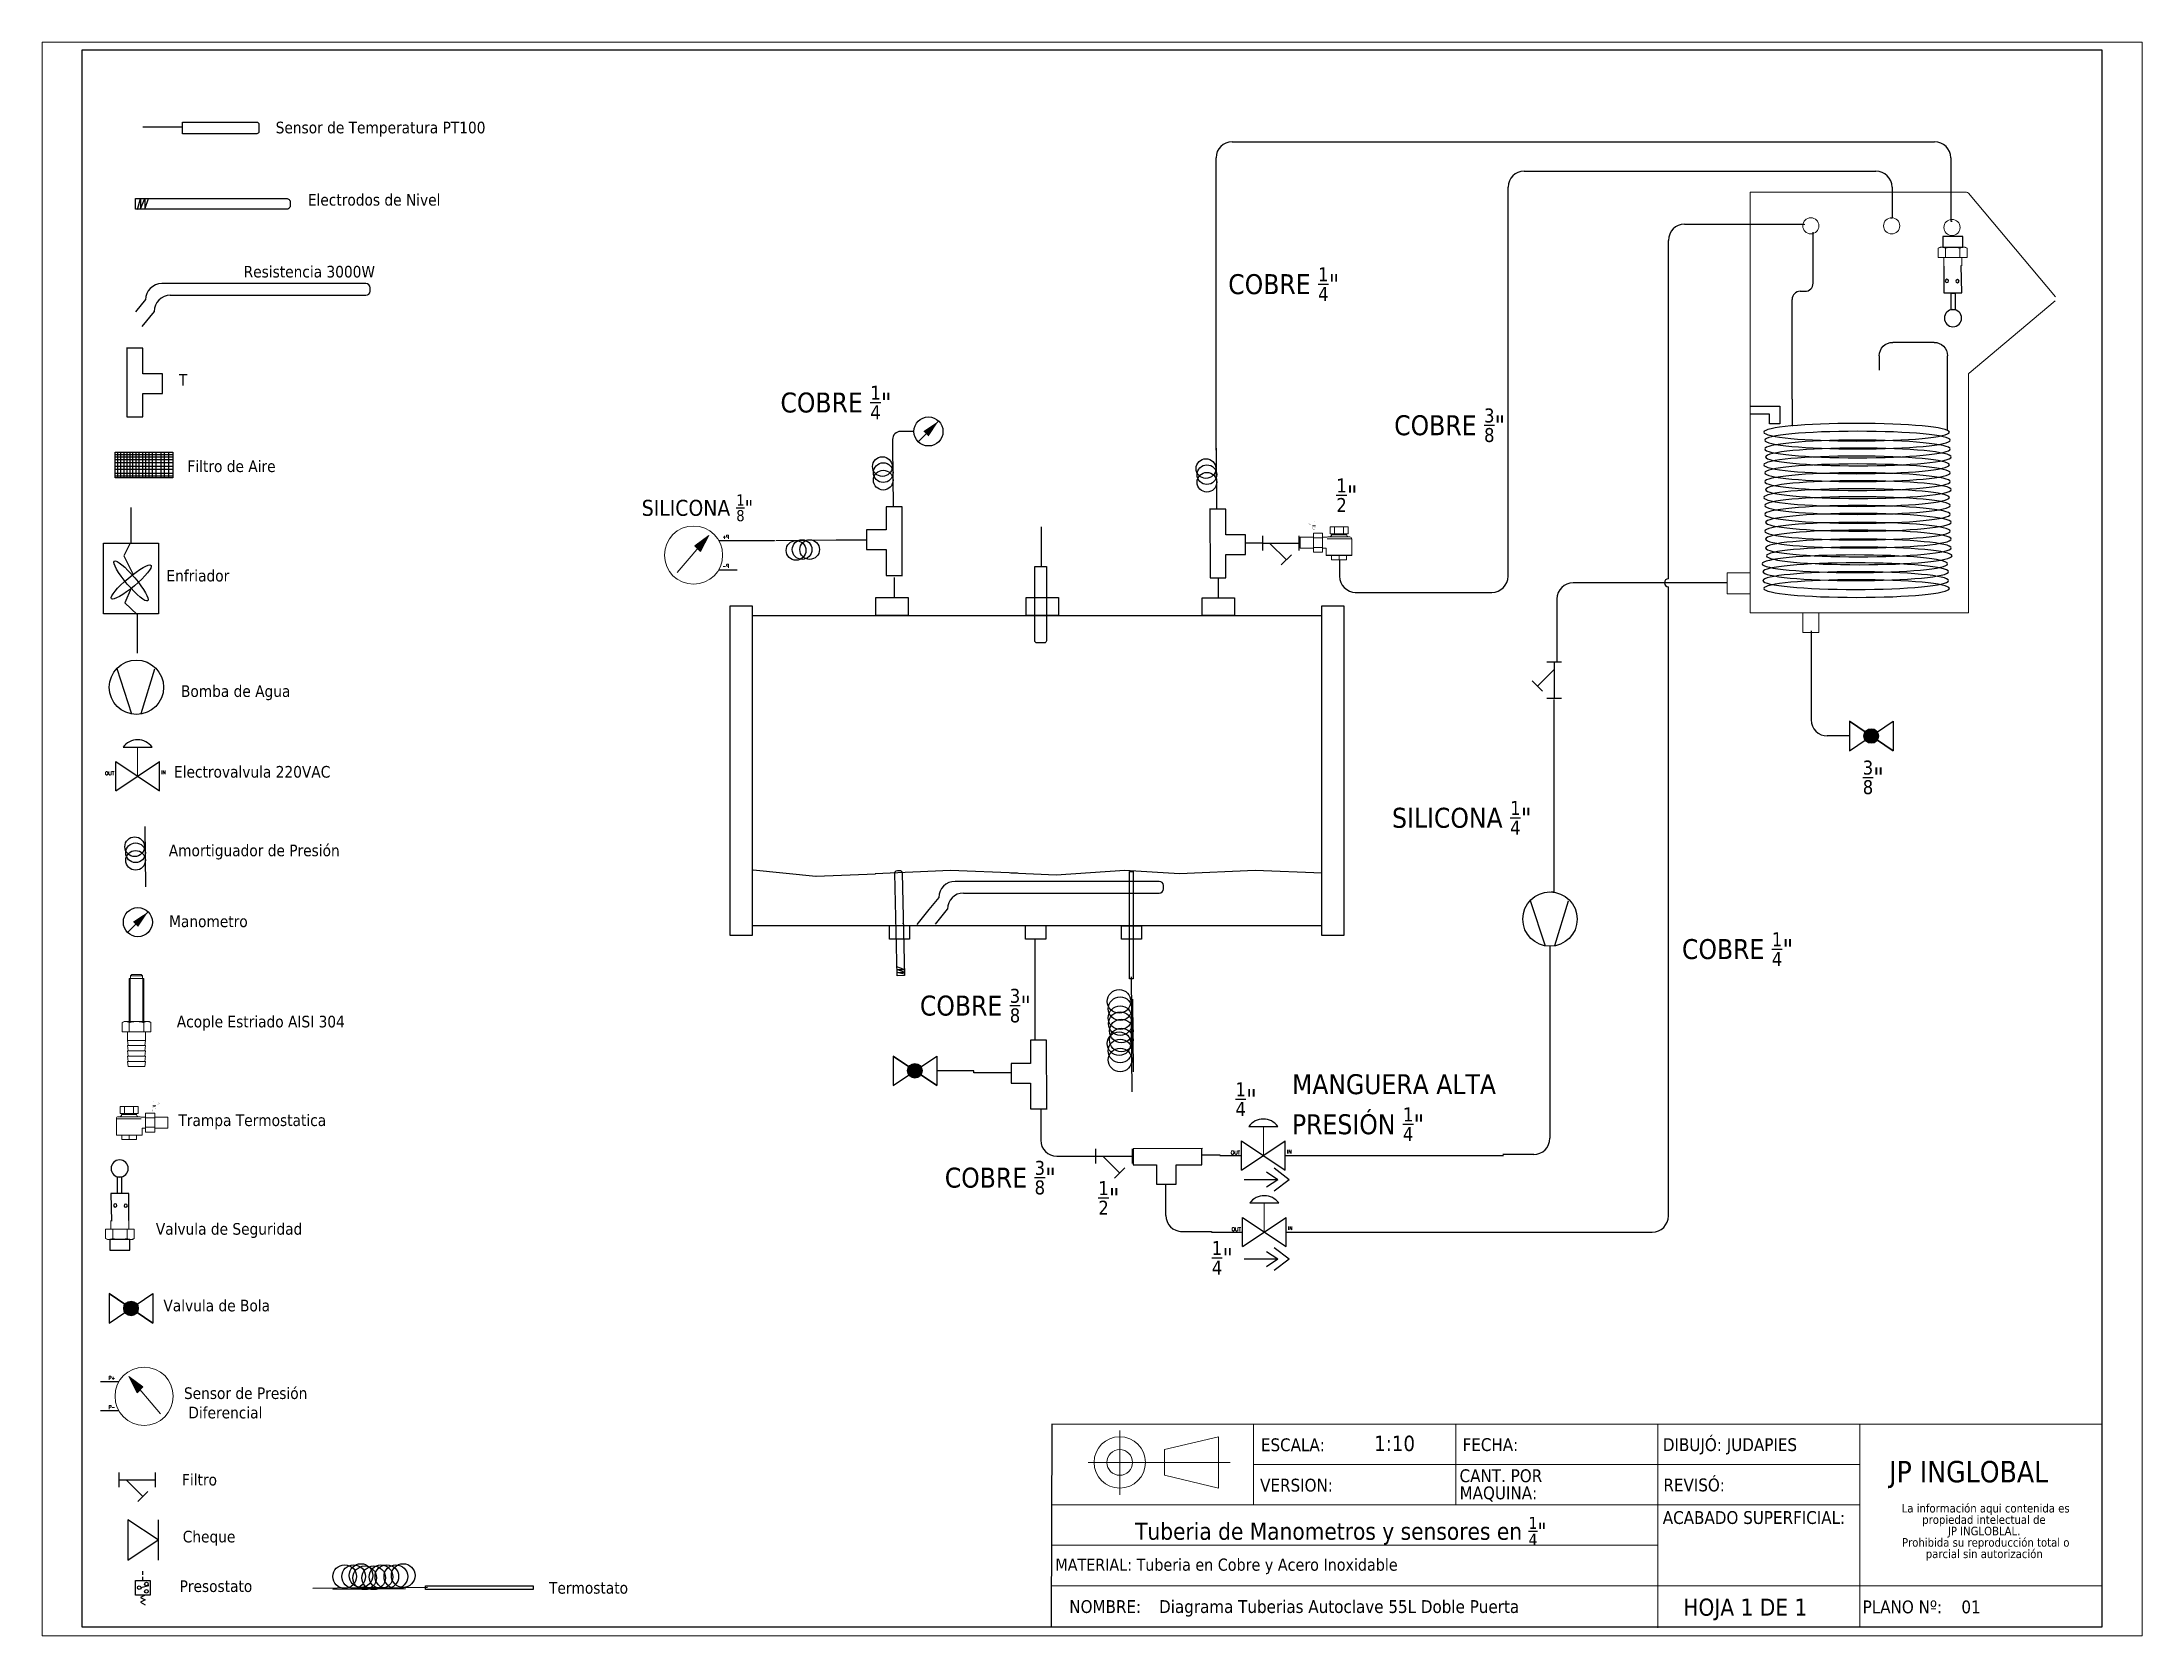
# Paper-space layout 'Layout2' of a CAD drawing. Header units: millimetres. Extents: x 26 to 231, y 20 to 176.
# The model-space entities are those that its viewports show. They can reach past a viewport. Long polylines and large blocks are cut down to what shows.
import ezdxf
from ezdxf.enums import TextEntityAlignment as Align

# ---------------------------------------------------------------- set-up
doc = ezdxf.new("R2010")
doc.units = ezdxf.units.MM
doc.linetypes.add('CENTERX2', pattern=[20.32, 12.7, -2.54, 2.54, -2.54])
for name, color, linetype in [('CONTORNO', 179, 'Continuous'), ('SYMS', 7, 'Continuous'), ('TERMS', 123, 'Continuous'), ('WIRENO', 250, 'Continuous'), ('WIRES', 7, 'Continuous')]:
    doc.layers.add(name, color=color, linetype=linetype)
doc.styles.add('SLDTEXTSTYLE0', font='tahoma.ttf')
doc.styles.add('SLDTEXTSTYLE1', font='tahomabd.ttf')
doc.styles.get("Standard").update_dxf_attribs({"font": 'tahoma.ttf'})
doc.styles.add('WD', font='romans.shx')

psp = doc.layouts.new('Layout2')

msp = doc.modelspace()

# ---------------------------------------------------------------- texts
at = {"char_height": 1.44, "attachment_point": 1}
for s, insert in [('\\A1;Sensor de Temperatura PT100', (39, 196.15)), ('\\A1;Electrodos de Nivel', (42.98, 187.21)), ('\\A1;Resistencia 3000W', (35.04, 178.32)), ('\\A1;T', (27.03, 164.94)), ('\\A1;Filtro de Aire', (28.08, 154.26)), ('\\A1;Enfriador', (25.48, 140.72)), ('\\A1;Bomba de Agua', (27.28, 126.44)), ('\\A1;Electrovalvula 220VAC', (26.42, 116.46)), ('\\A1;Amortiguador de Presión', (25.77, 106.74)), ('\\A1;Manometro', (25.81, 97.97)), ('\\A1;Acople Estriado AISI 304', (26.76, 85.57)), ('\\A1;Trampa Termostatica', (26.97, 73.37)), ('\\A1;Valvula de Seguridad', (24.17, 59.93)), ('\\A1;Valvula de Bola', (25.11, 50.45)), ('\\A1;Sensor de Presión\\P Diferencial', (27.65, 39.61)), ('\\A1;Filtro', (27.41, 28.91)), ('\\A1;Cheque', (27.5, 21.87)), ('\\A1;Presostato', (27.11, 15.74)), ('\\A1;Termostato', (72.82, 15.53))]:
    msp.add_mtext_dynamic_manual_height_columns(s, width=44.8708, gutter_width=1, heights=[0], dxfattribs=dict(at, insert=insert))
at = {"color": 7, "linetype": 'Continuous', "lineweight": 0, "attachment_point": 1, "style": 'SLDTEXTSTYLE0'}
for s, insert, char_height in [('ESCALA:', (160.9, 33.3), 1.587), ('FECHA:', (185.85, 33.32), 1.587), ('REVISÓ:', (210.7, 28.33), 1.587), ('VERSION:', (160.8, 28.31), 1.587), ('MATERIAL: Tuberia en Cobre y Acero Inoxidable', (135.47, 18.43), 1.5), ('\\pi-4.7625,l6.35,t12.7;NOMBRE:^IDiagrama Tuberias Autoclave 55L Doble Puerta', (135.6, 13.29), 1.5875), ('HOJA 1 DE 1', (213.16, 13.48), 2.1167), ('PLANO Nº:    01', (235.35, 13.25), 1.5875)]:
    msp.add_mtext(s, dxfattribs=dict(at, insert=insert, char_height=char_height))
at = {"layer": 'CONTORNO', "color": 7}
for s, insert, char_height, attachment_point, style in [('1:10', (177.44, 33.63), 1.905, 2, 'SLDTEXTSTYLE0'), ('DIBUJÓ: JUDAPIES', (210.63, 33.32), 1.5875, 1, 'SLDTEXTSTYLE0'), ('\\A1;Tuberia de Manometros y sensores en {\\H0.7x;\\S1/4;}" ', (170.8, 23.59), 2.1167, 2, 'SLDTEXTSTYLE1'), ('ACABADO SUPERFICIAL:', (210.62, 24.3), 1.5875, 1, 'SLDTEXTSTYLE0')]:
    msp.add_mtext(s, dxfattribs=dict(at, insert=insert, char_height=char_height, attachment_point=attachment_point, style=style))
at = {"layer": 'CONTORNO', "insert": (238.63, 30.51), "char_height": 2.6458, "attachment_point": 1, "style": 'SLDTEXTSTYLE1'}
msp.add_mtext('JP INGLOBAL', dxfattribs=at)
at = {"layer": 'WIRENO', "attachment_point": 1}
for s, width, insert, char_height in [('\\A1;COBRE {\\H0.7x;\\S1/4;}"', 15.0949, (156.86, 178.13), 2.4694), ('\\A1;COBRE {\\H0.7x;\\S1/4;}"', 15.0949, (101.45, 163.49), 2.4694), ('\\A1;COBRE {\\H0.7x;\\S3/8;}"', 22.3042, (177.39, 160.68), 2.4694), ('\\A1;{\\H0.7x;\\S1/2;}"', 3.7034, (170.23, 152.02), 2.4694), ('\\A1;SILICONA {\\H0.7x;\\S1/8;}" ', 19.6878, (84.29, 150.05), 1.9756), ('\\A1;{\\H0.7x;\\S3/8;}"', 5.5448, (235.36, 117.13), 2.4694), ('\\A1;SILICONA {\\H0.7x;\\S1/4;}"', 22.3042, (177.12, 112.13), 2.4694), ('\\A1;COBRE {\\H0.7x;\\S1/4;}"', 15.0949, (213, 95.89), 2.4694), ('\\A1;COBRE {\\H0.7x;\\S3/8;}"', 22.3042, (118.71, 88.9), 2.4694), ('\\A1;MANGUERA ALTA PRESIÓN {\\H0.7x;\\S1/4;}"', 27.3688, (164.74, 78.34), 2.4694), ('\\A1;{\\H0.7x;\\S1/4;}"', 3.7034, (157.75, 77.33), 2.4694), ('\\A1;COBRE {\\H0.7x;\\S3/8;}"', 22.3042, (121.78, 67.62), 2.4694), ('\\A1;{\\H0.7x;\\S1/2;}"', 3.7034, (140.78, 65.11), 2.4694), ('\\A1;{\\H0.7x;\\S1/4;}"', 3.7034, (154.82, 57.7), 2.4694)]:
    msp.add_mtext_dynamic_manual_height_columns(s, width=width, gutter_width=12.35, heights=[0], dxfattribs=dict(at, insert=insert, char_height=char_height))

# ---------------------------------------------------------------- blocks, each defined once
blk = doc.blocks.new('SW_NOTE_2')
at = {"layer": 'CONTORNO', "color": 0, "char_height": 1.0583, "attachment_point": 2, "style": 'SLDTEXTSTYLE0'}
for s, insert in [('La información aqui contenida es ', (10.29, 1.34)), ('propiedad intelectual de', (10.08, -0.07)), ('JP INGLOBLAL.', (10.1, -1.48)), ('Prohibida su reproducción total o ', (10.3, -2.89)), ('parcial sin autorización', (10.12, -4.3))]:
    blk.add_mtext(s, dxfattribs=dict(at, insert=insert))
blk = doc.blocks.new('SW_NOTE_4')
at = {"color": 0, "linetype": 'Continuous', "lineweight": 0, "char_height": 1.587, "attachment_point": 1, "style": 'SLDTEXTSTYLE0'}
for s, insert in [('CANT. POR ', (0, 2.02)), ('MAQUINA:', (0, -0.1))]:
    blk.add_mtext(s, dxfattribs=dict(at, insert=insert))
blk = doc.blocks.new('HGVA1_DIAPHRAGM_VALVE2')
at = {"color": 7, "linetype": 'Continuous', "lineweight": 0, "ltscale": 3.2258}
for p, q in [((-0.25, 0.5), (0.25, 0.5)), ((0, 0), (0, 0.5))]:
    blk.add_line(p, q, dxfattribs=at)
for p, q in [((-0.375, -0.25), (-0.375, 0.25)), ((-0.375, -0.25), (0.375, 0.25)), ((-0.375, 0.25), (0.375, -0.25)), ((0.375, -0.25), (0.375, 0.25))]:
    blk.add_line(p, q)
at = {"ltscale": 25.4, "flags": 128}
blk.add_lwpolyline([(0.25, 0.5, 0.5), (-0.25, 0.5)], format="xyb", close=True, dxfattribs=at)
at = {"style": 'WD', "flags": 1}
for tag, p in [('INST', (-0.469, 0.748)), ('TAG1', (-0.469, 0.378)), ('LOC', (-0.469, 0.587))]:
    blk.add_attdef(tag, text='', height=0.125, dxfattribs=at).set_placement(p, align=Align.RIGHT)
at = {"style": 'WD'}
blk.add_attdef('TERM01', text='', height=0.0625, dxfattribs=at).set_placement((-0.399, 0.018), align=Align.RIGHT)
for tag, p, height in [('X4TERM01', (-0.375, 0), 0.005), ('X1TERM02', (0.375, 0), 0.005), ('TERM02', (0.406, 0.036), 0.0625), ('RATING1', (0.388, -0.162), 0.125), ('DESC1', (0.388, -0.378), 0.125), ('DESC2', (0.388, -0.562), 0.125), ('DESC3', (0.388, -0.752), 0.125), ('WDTAGALT', (0.388, -0.907), 0.125)]:
    blk.add_attdef(tag, p, '', height=height, dxfattribs=at)
blk.add_attdef('XREF', text='', height=0.0625, rotation=0.0625, dxfattribs=at).set_placement((0.518, 0.271), align=Align.TOP_CENTER)
at = {"style": 'WD', "flags": 1}
for tag, p in [('WDTYPE', (-0.154, -0.127)), ('FAMILY', (-0.143, -0.17)), ('CAT', (-0.143, -0.215)), ('MFG', (-0.141, -0.246)), ('ASSYCODE', (-0.113, -0.275))]:
    blk.add_attdef(tag, text='', height=0.01, dxfattribs=at).set_placement(p, align=Align.CENTER)
blk = doc.blocks.new('HME1_PRESS_M')
blk.add_line((0.036, -0.088), (0.213, 0.089))
blk.add_circle((0.125, 0), 0.125)
blk.add_solid([(0.082, 0.002), (0.126, -0.042), (0.213, 0.089)])
at = {"style": 'WD', "width": 0.7}
for tag, p in [('INST', (0.125, 0.5)), ('LOC', (0.125, 0.344)), ('TAG1', (0.125, 0.188)), ('DESC1', (0.125, -0.344)), ('DESC2', (0.125, -0.5)), ('DESC3', (0.125, -0.656)), ('WDTAGALT', (0.125, -0.812))]:
    blk.add_attdef(tag, text='', height=0.125, dxfattribs=at).set_placement(p, align=Align.CENTER)
blk.add_attdef('TERM01', text='', height=0.0625, dxfattribs=at).set_placement((-0.032, 0.031), align=Align.RIGHT)
at = {"style": 'WD'}
for tag, p, height, flags in [('X4TERM01', (0, 0), 0.005, 1), ('WDTYPE', (0.062, 0.062), 0.01, 1), ('WDBLKNAM', (0.134, 0.001), 0.01, 9), ('X1TERM02', (0.248, 0), 0.005, 1), ('FAMILY', (0.13, -0.035), 0.01, 9)]:
    blk.add_attdef(tag, p, '', height=height, dxfattribs=dict(at, flags=flags))
at = {"style": 'WD', "width": 0.7}
for tag, p, height in [('TERM02', (0.28, 0.031), 0.0625), ('RATING1', (0.281, -0.188), 0.125)]:
    blk.add_attdef(tag, p, '', height=height, dxfattribs=at)
at = {"style": 'WD'}
blk.add_attdef('XREF', text='', height=0.0625, dxfattribs=at).set_placement((-0.031, -0.125), align=Align.RIGHT)
at = {"linetype": 'Continuous', "style": 'WD', "flags": 9}
for tag, p in [('MFG', (0.128, -0.085)), ('ASSYCODE', (0.13, -0.103)), ('CAT', (0.13, -0.066))]:
    blk.add_attdef(tag, p, '', height=0.01, dxfattribs=at)
blk = doc.blocks.new('Acople Estriado')
at = {"color": 7, "linetype": 'Continuous', "lineweight": 15}
for p, q in [((6.78, 5.633), (6.78, 5.138)), ((6.78, 5.633), (6.947, 5.633)), ((6.811, 5.678), (6.796, 5.663)), ((6.796, 5.663), (6.796, 5.633)), ((6.931, 5.663), (6.796, 5.663)), ((6.811, 5.678), (6.916, 5.678)), ((6.931, 5.663), (6.916, 5.678)), ((6.931, 5.633), (6.931, 5.663)), ((6.947, 5.138), (6.947, 5.633)), ((6.721, 5.138), (6.699, 5.126)), ((6.699, 5.126), (6.699, 5.019)), ((6.74, 5.138), (6.721, 5.138)), ((6.864, 5.138), (6.74, 5.138)), ((6.781, 5.126), (6.781, 5.019)), ((6.988, 5.138), (6.864, 5.138)), ((6.946, 5.126), (6.946, 5.019)), ((7.007, 5.138), (6.988, 5.138)), ((7.029, 5.126), (7.007, 5.138)), ((7.029, 5.126), (7.029, 5.019)), ((6.699, 5.019), (6.781, 5.019)), ((6.761, 5.019), (6.761, 4.922)), ((6.761, 4.922), (6.769, 4.862)), ((6.864, 4.922), (6.761, 4.922)), ((6.761, 4.862), (6.769, 4.802)), ((6.864, 4.862), (6.761, 4.862)), ((6.781, 5.019), (6.946, 5.019)), ((6.967, 4.922), (6.864, 4.922)), ((6.967, 4.862), (6.864, 4.862)), ((6.946, 5.019), (7.029, 5.019)), ((6.959, 4.862), (6.967, 4.922)), ((6.959, 4.802), (6.967, 4.862)), ((6.967, 4.922), (6.967, 5.019)), ((6.761, 4.802), (6.769, 4.742)), ((6.864, 4.802), (6.761, 4.802)), ((6.761, 4.742), (6.769, 4.682)), ((6.864, 4.742), (6.761, 4.742)), ((6.761, 4.682), (6.769, 4.622)), ((6.864, 4.682), (6.761, 4.682)), ((6.864, 4.622), (6.769, 4.622)), ((6.967, 4.802), (6.864, 4.802)), ((6.967, 4.742), (6.864, 4.742)), ((6.967, 4.682), (6.864, 4.682)), ((6.959, 4.622), (6.864, 4.622)), ((6.959, 4.742), (6.967, 4.802)), ((6.959, 4.682), (6.967, 4.742)), ((6.959, 4.622), (6.967, 4.682))]:
    blk.add_line(p, q, dxfattribs=at)
at = {"color": 7, "linetype": 'Continuous', "lineweight": 0}
for p, q in [((6.79, 5.633), (6.79, 5.138)), ((6.938, 5.633), (6.938, 5.138))]:
    blk.add_line(p, q, dxfattribs=at)
at = {"color": 7, "linetype": 'Continuous', "lineweight": 15}
for points, knots in [([(6.699, 5.126), (6.706, 5.13), (6.712, 5.133), (6.726, 5.137), (6.733, 5.138), (6.74, 5.138)], [0, 0, 0, 0, 0.5, 0.5, 1, 1, 1, 1]), ([(6.74, 5.138), (6.744, 5.138), (6.747, 5.138), (6.754, 5.137), (6.757, 5.136), (6.768, 5.133), (6.775, 5.13), (6.781, 5.126)], [0, 0, 0, 0, 0.25, 0.25, 0.5, 0.5, 1, 1, 1, 1]), ([(6.864, 5.138), (6.85, 5.138), (6.836, 5.137), (6.808, 5.133), (6.795, 5.13), (6.781, 5.126)], [0, 0, 0, 0, 0.5, 0.5, 1, 1, 1, 1]), ([(6.946, 5.126), (6.933, 5.13), (6.919, 5.133), (6.892, 5.137), (6.878, 5.138), (6.864, 5.138)], [0, 0, 0, 0, 0.5, 0.5, 1, 1, 1, 1]), ([(6.946, 5.126), (6.953, 5.13), (6.96, 5.133), (6.974, 5.137), (6.981, 5.138), (6.988, 5.138)], [0, 0, 0, 0, 0.5, 0.5, 1, 1, 1, 1]), ([(6.988, 5.138), (6.991, 5.138), (6.995, 5.138), (7.002, 5.137), (7.005, 5.136), (7.015, 5.133), (7.022, 5.13), (7.029, 5.126)], [0, 0, 0, 0, 0.25, 0.25, 0.5, 0.5, 1, 1, 1, 1])]:
    blk.add_open_spline(points, degree=3, knots=knots, dxfattribs=at)
blk = doc.blocks.new('Trampo')
for points in [[(117.2, 260.5), (116.2, 260.5), (116.2, 260.5), (116.6, 260.5), (116.6, 263.5), (116.2, 263), (116.1, 263.1), (116.7, 263.6), (116.7, 263.6), (116.7, 260.5), (117.2, 260.5)], [(119.7, 262.2), (119, 260.7), (118.9, 260.7), (119.6, 262.2)], [(120.5, 262.2), (119.7, 260.7), (119.6, 260.7), (120.4, 262.2)], [(117.7, 258.3), (117.2, 257.8), (116.2, 257.8), (115.7, 257.3), (115.7, 256.3), (117.7, 256.3), (117.7, 256.3), (115.6, 256.3), (115.6, 257.3), (116.2, 257.9), (117.2, 257.9), (117.7, 258.4), (117.7, 258.9), (117.2, 259.3), (116.2, 259.3), (115.7, 258.8), (115.6, 258.9), (116.2, 259.4), (117.2, 259.4), (117.7, 258.9)]]:
    blk.add_hatch(color=7).paths.add_polyline_path(points)
at = {"color": 7, "linetype": 'Continuous', "lineweight": 15}
for points in [[(90.5, 251.1), (90.5, 239.8), (90.5, 239.8)], [(92, 252.5), (106.7, 252.5), (106.7, 252.5)], [(93.1, 259.5), (105.5, 259.5), (105.5, 254.7), (93.1, 254.7)], [(93.1, 254.7), (93.1, 259.5), (93.1, 259.5)], [(94.2, 254.7), (94.2, 254), (94.2, 254)], [(96.2, 254.7), (96.2, 259.5), (96.2, 259.5)], [(102.4, 254.7), (102.4, 259.5), (102.4, 259.5)], [(104.5, 254), (104.5, 254.7), (104.5, 254.7)], [(110.7, 252.3), (107.4, 252.3), (107.4, 252.3)], [(117, 255), (110.7, 255), (110.7, 241.9), (117, 241.9)], [(117, 251.8), (110.7, 251.8), (110.7, 251.8)], [(117, 255), (117, 241.9), (117, 241.9)], [(126.1, 252.3), (117, 252.3), (117, 252.3)], [(126.1, 252.3), (126.1, 244.6), (126.1, 244.6)], [(107.9, 239.7), (90.7, 239.7), (90.7, 239.7)], [(104.5, 239.7), (104.5, 236.7), (94.2, 236.7), (94.2, 239.7)], [(99.3, 239.7), (99.3, 236.7), (99.3, 236.7)], [(108.2, 239.8), (108.2, 244.6), (108.2, 244.6)], [(108.2, 244.6), (110.7, 244.6), (110.7, 244.6)], [(117, 245.2), (110.7, 245.2), (110.7, 245.2)], [(117, 244.6), (126.1, 244.6), (126.1, 244.6)]]:
    blk.add_lwpolyline(points, dxfattribs=at)
at = {"color": 8, "linetype": 'Continuous', "lineweight": 15}
for points in [[(107.6, 251.1), (90.5, 251.1), (90.5, 251.1)], [(94.2, 254), (104.5, 254), (104.5, 254)], [(90.5, 239.8), (108.2, 239.8), (108.2, 239.8)]]:
    blk.add_lwpolyline(points, dxfattribs=at)
at = {"color": 7, "linetype": 'Continuous', "lineweight": 20}
blk.add_lwpolyline([(115.6, 260), (117.7, 260), (117.7, 260)], dxfattribs=at)
at = {"color": 7, "linetype": 'Continuous', "lineweight": 15}
for points in [[(91.9, 252.5), (91.1, 252.5), (90.5, 251.9), (90.5, 251.1)], [(92.7, 252.5), (93.5, 252.5), (94.1, 253.2), (94.1, 254)], [(104.5, 254), (104.5, 253.2), (105.1, 252.5), (105.9, 252.5)], [(107.4, 252.3), (107.1, 252.5), (106.9, 252.5), (106.6, 252.5)], [(90.5, 239.9), (90.5, 239.7), (90.6, 239.7), (90.7, 239.7)], [(107.9, 239.7), (108, 239.7), (108.1, 239.7), (108.1, 239.9)]]:
    blk.add_open_spline(points, degree=3, dxfattribs=at)
blk = doc.blocks.new('HGVA1_BALL_VALVE')
h = blk.add_hatch(color=256)
edge = h.paths.add_edge_path()
edge.add_arc((0, 0), 0.125, 0, 360)
at = {"ltscale": 3.2258}
for p, q in [((-0.375, 0.254), (0.375, -0.254)), ((-0.375, -0.254), (0.375, 0.254)), ((-0.375, 0.254), (-0.375, -0.254)), ((0.375, 0.254), (0.375, -0.254))]:
    blk.add_line(p, q, dxfattribs=at)
at = {"ltscale": 25.4, "flags": 128}
blk.add_lwpolyline([(0.375, 0.254), (0.375, -0.254), (-0.375, 0.254), (-0.375, -0.254)], close=True, dxfattribs=at)
at = {"ltscale": 3.2258}
blk.add_circle((0, 0), 0.125, dxfattribs=at)
at = {"ltscale": 25.4}
blk.add_circle((0, 0), 0.125, dxfattribs=at)
at = {"style": 'WD', "flags": 1}
for tag, height, p in [('INST', 0.125, (0.028, 0.678)), ('TAG1', 0.125, (0, 0.307)), ('LOC', 0.125, (0.011, 0.516)), ('FAMILY', 0.01, (-0.482, -0.121)), ('WDTYPE', 0.01, (-0.475, -0.062)), ('CAT', 0.01, (-0.482, -0.165)), ('MFG', 0.01, (-0.481, -0.197)), ('ASSYCODE', 0.01, (-0.453, -0.226))]:
    blk.add_attdef(tag, text='', height=height, dxfattribs=at).set_placement(p, align=Align.CENTER)
at = {"style": 'WD'}
blk.add_attdef('TERM01', text='', height=0.0625, dxfattribs=at).set_placement((-0.399, 0.018), align=Align.RIGHT)
for tag, p, height in [('X4TERM01', (-0.375, 0), 0.005), ('X8TERM02', (0, 0), 0.005), ('TERM02', (0.052, -0.037), 0.0625), ('X1TERM03', (0.375, 0), 0.005), ('TERM03', (0.406, 0.036), 0.0625), ('RATING1', (0.409, -0.162), 0.125), ('DESC1', (0.409, -0.341), 0.125), ('DESC2', (0.409, -0.525), 0.125), ('DESC3', (0.409, -0.715), 0.125), ('WDTAGALT', (0.409, -0.873), 0.125)]:
    blk.add_attdef(tag, p, '', height=height, dxfattribs=at)
blk.add_attdef('XREF', text='', height=0.0625, rotation=0.0625, dxfattribs=at).set_placement((0.541, 0.293), align=Align.TOP_CENTER)
blk = doc.blocks.new('HMT1_DIFFERENTIAL_PRESSURE_GAUGE')
blk.add_hatch(color=7).paths.add_polyline_path([(-0.26, 0.34), (-0.12, 0.06), (-0.02, 0.16)])
for p, q in [((-0.437, 0.25), (-0.75, 0.25)), ((-0.437, -0.25), (-0.75, -0.25))]:
    blk.add_line(p, q)
at = {"color": 7, "linetype": 'Continuous', "lineweight": 0, "ltscale": 645.15999}
for p, q in [((-0.26, 0.34), (0.28, -0.3)), ((-0.26, 0.34), (-0.12, 0.06)), ((-0.26, 0.34), (-0.02, 0.16)), ((-0.12, 0.06), (-0.02, 0.16))]:
    blk.add_line(p, q, dxfattribs=at)
at = {"color": 255, "linetype": 'Continuous', "lineweight": 0, "ltscale": 25.4, "flags": 128}
blk.add_lwpolyline([(-0.26, 0.34), (-0.12, 0.06), (-0.02, 0.16)], close=True, dxfattribs=at)
at = {"color": 7, "linetype": 'Continuous', "lineweight": 0, "ltscale": 645.15999}
blk.add_circle((0, 0), 0.5, dxfattribs=at)
at = {"style": 'WD', "width": 0.7}
for tag, p in [('INST', (-0.01, 0.781)), ('LOC', (-0.01, 0.656)), ('TAG1', (-0.01, 0.531)), ('DESC1', (0.021, -0.625)), ('DESC2', (0.021, -0.75)), ('WDTAGALT', (0.021, -1)), ('DESC3', (0.021, -0.875))]:
    blk.add_attdef(tag, text='', height=0.0938, dxfattribs=at).set_placement(p, align=Align.CENTER)
at = {"style": 'WD'}
for tag, p, height, flags in [('X4TERM01', (-0.75, 0.25), 0.005, 1), ('X1TERM03', (0.5, 0), 0.005, 1), ('X4TERM02', (-0.75, -0.25), 0.005, 1), ('WDBLKNAM', (-0.209, -0.188), 0.01, 9), ('FAMILY', (-0.208, -0.062), 0.01, 9)]:
    blk.add_attdef(tag, p, '', height=height, dxfattribs=dict(at, flags=flags))
at = {"style": 'WD', "width": 0.7}
for tag, p in [('TERM01', (-0.5, 0.281)), ('TERM02', (-0.5, -0.219))]:
    blk.add_attdef(tag, text='', height=0.0625, dxfattribs=at).set_placement(p, align=Align.RIGHT)
for tag, p, height in [('TERM03', (0.531, 0.031), 0.0625), ('RATING1', (0.469, -0.375), 0.0938)]:
    blk.add_attdef(tag, p, '', height=height, dxfattribs=at)
at = {"style": 'WD'}
blk.add_attdef('XREF', text='', height=0.0625, dxfattribs=at).set_placement((-0.438, -0.406), align=Align.RIGHT)
at = {"flags": 1}
blk.add_attdef('WDTYPE', (-0.219, -0.25), '', height=0.01, dxfattribs=at)
at = {"linetype": 'Continuous', "style": 'WD', "flags": 9}
for tag, p in [('ASSYCODE', (-0.208, -0.156)), ('CAT', (-0.208, -0.094)), ('MFG', (-0.208, -0.125))]:
    blk.add_attdef(tag, p, '', height=0.01, dxfattribs=at)
blk = doc.blocks.new('HST1_STRAINER_Y_TYPE')
at = {"ltscale": 3.2258}
for p, q in [((0, 0.125), (0, -0.125)), ((0.625, 0.125), (0.625, -0.125)), ((0, 0), (0.625, 0)), ((0.125, 0), (0.412, -0.287)), ((0.324, -0.376), (0.501, -0.199))]:
    blk.add_line(p, q, dxfattribs=at)
at = {"style": 'WD', "flags": 1}
for tag, height, p in [('INST', 0.125, (0.33, 0.71)), ('TAG1', 0.125, (0.324, 0.34)), ('LOC', 0.125, (0.306, 0.549)), ('FAMILY', 0.01, (1.09, 0.044)), ('CAT', 0.01, (1.09, -0.001)), ('WDTYPE', 0.01, (1.102, -0.093)), ('MFG', 0.01, (1.092, -0.032)), ('ASSYCODE', 0.01, (1.12, -0.061))]:
    blk.add_attdef(tag, text='', height=height, dxfattribs=at).set_placement(p, align=Align.CENTER)
at = {"style": 'WD'}
for tag, height, p in [('WDTAGALT', 0.125, (0.035, 0.2)), ('TERM01', 0.0625, (-0.024, 0.018))]:
    blk.add_attdef(tag, text='', height=height, dxfattribs=at).set_placement(p, align=Align.RIGHT)
for tag, p, height in [('X4TERM01', (0, 0), 0.005), ('RATING1', (0.6, 0.18), 0.125), ('X1TERM03', (0.625, 0), 0.005), ('TERM03', (0.632, 0.013), 0.0625), ('DESC1', (-0.666, -0.258), 0.125), ('DESC2', (-0.666, -0.442), 0.125), ('X8TERM02', (0.412, -0.287), 0.005), ('TERM02', (0.447, -0.365), 0.0625), ('DESC3', (-0.666, -0.632), 0.125)]:
    blk.add_attdef(tag, p, '', height=height, dxfattribs=at)
blk.add_attdef('XREF', text='', height=0.0625, rotation=0.0625, dxfattribs=at).set_placement((0.649, -0.434), align=Align.TOP_CENTER)
blk = doc.blocks.new('HVL1_PRESS_SW')
for p, q in [((-0.031, -0.126), (-0.031, 0.125)), ((-0.031, 0.125), (0.219, 0.125)), ((0.061, 0.005), (0.198, 0.04)), ((0.094, 0.222), (0.094, 0.282)), ((0.094, 0.125), (0.094, 0.188)), ((0.219, 0.125), (0.219, -0.126)), ((0.219, -0.126), (-0.031, -0.126)), ((0.135, -0.126), (0.052, -0.167)), ((0.052, -0.167), (0.135, -0.209)), ((0.135, -0.209), (0.052, -0.251)), ((0.052, -0.251), (0.135, -0.293))]:
    blk.add_line(p, q)
for centre in [(0.032, 0), (0.156, 0.063), (0.156, -0.063)]:
    blk.add_circle(centre, 0.0314)
at = {"style": 'WD', "width": 0.7}
for tag, height, p in [('INST', 0.125, (-0.062, 0.5)), ('LOC', 0.125, (-0.062, 0.344)), ('TAG1', 0.125, (-0.062, 0.188)), ('TERM01', 0.0625, (-0.062, 0.031)), ('DESC1', 0.125, (-0.062, -0.281)), ('DESC2', 0.125, (-0.062, -0.438)), ('RATING1', 0.125, (0.775, -0.281)), ('WDTAGALT', 0.125, (-0.062, -0.75)), ('DESC3', 0.125, (-0.062, -0.594))]:
    blk.add_attdef(tag, text='', height=height, dxfattribs=at).set_placement(p, align=Align.RIGHT)
at = {"style": 'WD'}
for tag, p, height, flags in [('X4TERM01', (0, 0), 0.005, 1), ('WDTYPE', (0.062, 0.062), 0.01, 1), ('X2TERM04', (0.094, 0.281), 0.005, 1), ('X1TERM02', (0.187, 0.063), 0.005, 1), ('WDBLKNAM', (0.405, 0.344), 0.01, 9), ('FAMILY', (0.406, 0.312), 0.01, 9), ('X1TERM03', (0.187, -0.063), 0.005, 1)]:
    blk.add_attdef(tag, p, '', height=height, dxfattribs=dict(at, flags=flags))
at = {"style": 'WD', "width": 0.7}
for tag, p in [('TERM04', (0.125, 0.25)), ('TERM02', (0.25, 0.094)), ('TERM03', (0.25, -0.031))]:
    blk.add_attdef(tag, p, '', height=0.0625, dxfattribs=at)
at = {"linetype": 'Continuous', "style": 'WD', "flags": 9}
for tag, p in [('ASSYCODE', (0.406, 0.219)), ('CAT', (0.406, 0.281)), ('MFG', (0.406, 0.25))]:
    blk.add_attdef(tag, p, '', height=0.01, dxfattribs=at)
at = {"style": 'WD', "width": 0.7}
blk.add_attdef('TERM05', text='', height=0.0625, dxfattribs=at).set_placement((0.125, -0.406), align=Align.CENTER)
at = {"style": 'WD'}
blk.add_attdef('XREF', (0.281, -0.375), '', height=0.0625, dxfattribs=at)
blk = doc.blocks.new('ColaMarrano')
at = {"layer": 'WIRENO'}
blk.add_line((96.3, 200.92), (96.42, 188.45), dxfattribs=at)
for centre in [(94.22, 196.73), (94.4, 195.47), (94.4, 193.92)]:
    blk.add_circle(centre, 2.03, dxfattribs=at)
blk = doc.blocks.new('HDI1')
for p, q in [((0.0469, 0), (-0.0469, 0.0625)), ((-0.0469, 0.0625), (-0.0469, -0.0625)), ((-0.0469, -0.0625), (0.0469, 0)), ((0.0469, 0.0625), (0.0469, -0.0625))]:
    blk.add_line(p, q)
at = {"style": 'WD'}
for tag, width, p in [('INST', 0.7, (0, 0.8883)), ('LOC', 0.7, (0, 0.7187)), ('DESC1', 0.7, (0, 0.5625)), ('DESC2', 0.7, (0, 0.4062)), ('RATING1', 0.9, (0.0055, 0.0938))]:
    blk.add_attdef(tag, text='', height=0.125, dxfattribs=dict(at, width=width)).set_placement(p, align=Align.CENTER)
blk.add_attdef('TAG1', text='', height=0.125, dxfattribs=at).set_placement((0, 0.25), align=Align.CENTER)
for tag, p, height, flags in [('WDBLKNAM', (0.2047, 0.1329), 0.01, 9), ('FAMILY', (0.2047, 0.1523), 0.01, 9), ('X4TERM01', (-0.0469, 0), 0.0125, 1), ('X1TERM02', (0.0469, 0), 0.0125, 1)]:
    blk.add_attdef(tag, p, '', height=height, dxfattribs=dict(at, flags=flags))
at = {"linetype": 'Continuous', "style": 'WD', "flags": 9}
for tag, p in [('ASSYCODE', (0.2188, 0.0625)), ('MFG', (0.2278, 0.0887)), ('CAT', (0.2297, 0.1082))]:
    blk.add_attdef(tag, text='', height=0.01, dxfattribs=at).set_placement(p, align=Align.CENTER)
at = {"linetype": 'Continuous', "style": 'WD', "flags": 8}
blk.add_attdef('TERM01', text='', height=0.125, dxfattribs=at).set_placement((-0.125, -0.0312), align=Align.TOP_RIGHT)
blk.add_attdef('TERM02', text='', height=0.125, dxfattribs=at).set_placement((0.1094, -0.0314), align=Align.TOP_LEFT)
at = {"style": 'WD', "width": 0.9}
blk.add_attdef('RATING2', text='', height=0.125, dxfattribs=at).set_placement((0.0055, -0.1876), align=Align.TOP_CENTER)
blk = doc.blocks.new('Bomba Vacio')
at = {"layer": 'WIRENO'}
for p, q in [((222.52, 152.69), (218.83, 163.9)), ((224.82, 152.84), (228.2, 163.9))]:
    blk.add_line(p, q, dxfattribs=at)
blk.add_circle((223.65, 159.36), 6.72, dxfattribs=at)
blk = doc.blocks.new('Cooler')
at = {"layer": 'WIRENO'}
for p, q in [((61.05, 155.36), (61.05, 161.29)), ((60.91, 155.36), (59.87, 153.28)), ((59.87, 153.28), (61.37, 150.31)), ((61.09, 147.98), (60.01, 145.56)), ((60.01, 145.56), (62.09, 143.63)), ((62.09, 143.63), (62.09, 137.25))]:
    blk.add_line(p, q, dxfattribs=at)
blk.add_lwpolyline([(56.51, 155.41), (65.57, 155.41), (65.57, 143.72), (56.51, 143.72)], close=True, dxfattribs=at)
for centre, major_axis in [((61.05, 149.16), (2.75, -3.26)), ((61.09, 148.97), (-3.26, -2.75))]:
    blk.add_ellipse(centre, major_axis=major_axis, ratio=0.188132, dxfattribs=at)
blk = doc.blocks.new('Filtro')
at = {"layer": 'WIRENO'}
for p, q in [((95.97, 119.72), (103.12, 119.72)), ((96.25, 119.99), (96.25, 116.83)), ((96.62, 119.95), (96.62, 116.79)), ((97.03, 119.95), (97.03, 116.79)), ((97.4, 119.95), (97.4, 116.79)), ((97.77, 119.99), (97.77, 116.83)), ((98.1, 119.99), (98.1, 116.83)), ((98.51, 119.99), (98.51, 116.83)), ((98.88, 119.95), (98.88, 116.79)), ((99.33, 119.99), (99.33, 116.83)), ((99.7, 119.99), (99.7, 116.83)), ((100.11, 119.99), (100.11, 116.83)), ((100.52, 119.99), (100.52, 116.83)), ((100.98, 119.99), (100.98, 116.83)), ((101.59, 119.99), (101.59, 116.83)), ((102.04, 119.99), (102.04, 116.83)), ((102.54, 119.99), (102.54, 116.83)), ((95.97, 119.41), (103.12, 119.41)), ((95.97, 119.07), (103.12, 119.07)), ((95.97, 118.71), (103.12, 118.71)), ((95.97, 118.27), (103.12, 118.27)), ((95.97, 117.88), (103.12, 117.88)), ((95.97, 117.41), (103.12, 117.41)), ((95.97, 117.08), (103.12, 117.08))]:
    blk.add_line(p, q, dxfattribs=at)
blk.add_lwpolyline([(95.95, 119.98), (103.11, 119.98), (103.11, 116.82), (95.95, 116.82)], close=True, dxfattribs=at)
blk = doc.blocks.new('TT')
at = {"layer": 'WIRENO'}
for p, q in [((59.03, 150.75), (59.05, 142.17)), ((61.02, 150.66), (59.05, 150.66)), ((61.02, 147.48), (61.02, 150.66)), ((63.45, 147.48), (61.02, 147.48)), ((63.45, 145.05), (63.45, 147.48)), ((61.02, 142.17), (61.02, 145.05)), ((61.02, 145.05), (63.45, 145.05)), ((59.05, 142.17), (61.02, 142.17))]:
    blk.add_line(p, q, dxfattribs=at)
blk = doc.blocks.new('Nivel')
at = {"layer": 'WIRENO'}
for p, q in [((103.38, 60.01), (103.74, 61.39)), ((103.74, 61.39), (103.74, 60.1)), ((103.74, 60.1), (104.25, 61.39)), ((104.25, 61.39), (104.25, 60.07)), ((104.25, 60.07), (104.74, 61.36))]:
    blk.add_line(p, q, dxfattribs=at)
blk.add_lwpolyline([(103.12, 61.39), (121.77, 61.39, -0.414214), (122.27, 60.89), (122.27, 60.54, -0.414214), (121.77, 60.04), (103.12, 60.04)], format="xyb", close=True, dxfattribs=at)
blk = doc.blocks.new('PT100')
at = {"layer": 'WIRENO'}
blk.add_line((95.33, 58.1), (85.69, 58.1), dxfattribs=at)
blk.add_lwpolyline([(95.5, 59.35), (113.92, 59.35, -0.414214), (114.42, 58.85), (114.42, 56.97, -0.414214), (113.92, 56.47), (95.5, 56.47)], format="xyb", close=True, dxfattribs=at)
blk = doc.blocks.new('termos')
at = {"layer": 'WIRENO'}
blk.add_lwpolyline([(133.51, 89.72), (133.96, 89.72), (133.96, 76.41), (133.51, 76.41)], close=True, dxfattribs=at)
at = {"layer": 'WIRENO', "xscale": 0.72, "yscale": 0.72, "zscale": 0.72}
for p in [(64.38, -68.01), (64.53, -70.76), (64.38, -73.23)]:
    blk.add_blockref('ColaMarrano', p, dxfattribs=at)
blk = doc.blocks.new('Valvula Tipo Anillo')
for p, q in [((7.88, 11.213), (7.88, 11.519)), ((7.88, 11.519), (8.084, 11.519)), ((8.084, 11.519), (8.079, 11.203))]:
    blk.add_line(p, q)
at = {"color": 7, "linetype": 'Continuous', "lineweight": 15}
for p, q in [((7.816, 11.006), (7.816, 11.113)), ((7.898, 11.113), (7.816, 11.113)), ((7.878, 11.21), (7.878, 11.113)), ((7.898, 11.006), (7.898, 11.113)), ((8.063, 11.113), (7.898, 11.113)), ((8.063, 11.006), (8.063, 11.113)), ((8.146, 11.113), (8.063, 11.113)), ((8.084, 11.113), (8.084, 11.21)), ((8.146, 11.006), (8.146, 11.113)), ((7.816, 11.006), (7.838, 10.994)), ((7.838, 10.994), (7.857, 10.994)), ((7.857, 10.994), (7.981, 10.994)), ((7.981, 10.994), (8.105, 10.994)), ((8.105, 10.994), (8.124, 10.994)), ((8.124, 10.994), (8.146, 11.006))]:
    blk.add_line(p, q, dxfattribs=at)
for points in [[(7.962, 11.521), (8.01, 11.521), (8.01, 11.713), (7.962, 11.713)], [(8.097, 10.995), (8.097, 10.873), (7.867, 10.871), (7.867, 10.993)]]:
    blk.add_lwpolyline(points, close=True)
for centre, radius in [((7.984, 11.807), 0.0981), ((7.914, 11.381), 0.0185), ((8.035, 11.384), 0.0185)]:
    blk.add_circle(centre, radius)
for points, knots in [([(7.857, 10.994), (7.854, 10.994), (7.85, 10.994), (7.843, 10.995), (7.84, 10.996), (7.829, 10.999), (7.823, 11.002), (7.816, 11.006)], [0, 0, 0, 0, 0.25, 0.25, 0.5, 0.5, 1, 1, 1, 1]), ([(7.898, 11.006), (7.892, 11.002), (7.885, 10.999), (7.871, 10.995), (7.864, 10.994), (7.857, 10.994)], [0, 0, 0, 0, 0.5, 0.5, 1, 1, 1, 1]), ([(7.898, 11.006), (7.912, 11.002), (7.926, 10.999), (7.953, 10.995), (7.967, 10.994), (7.981, 10.994)], [0, 0, 0, 0, 0.5, 0.5, 1, 1, 1, 1]), ([(7.981, 10.994), (7.995, 10.994), (8.009, 10.995), (8.036, 10.999), (8.05, 11.002), (8.063, 11.006)], [0, 0, 0, 0, 0.5, 0.5, 1, 1, 1, 1]), ([(8.105, 10.994), (8.101, 10.994), (8.098, 10.994), (8.091, 10.995), (8.087, 10.996), (8.077, 10.999), (8.07, 11.002), (8.063, 11.006)], [0, 0, 0, 0, 0.25, 0.25, 0.5, 0.5, 1, 1, 1, 1]), ([(8.146, 11.006), (8.139, 11.002), (8.132, 10.999), (8.119, 10.995), (8.112, 10.994), (8.105, 10.994)], [0, 0, 0, 0, 0.5, 0.5, 1, 1, 1, 1])]:
    blk.add_open_spline(points, degree=3, knots=knots, dxfattribs=at)
blk = doc.blocks.new('TanqueDoblePuerta')
at = {"layer": 'WIRENO'}
for points in [[(276.38, 138.92), (273.54, 138.92), (273.54, 97.82), (276.38, 97.82)], [(276.38, 137.74), (347.52, 137.74), (347.52, 99), (276.38, 99)], [(350.35, 138.92), (347.52, 138.92), (347.52, 97.82), (350.35, 97.82)]]:
    blk.add_lwpolyline(points, close=True, dxfattribs=at)
blk = doc.blocks.new('reservorioInox')
at = {"color": 7, "linetype": 'Continuous', "lineweight": 15}
for p, q in [((300.84, 202.67), (300.84, 202.97)), ((300.84, 202.97), (301.54, 202.97)), ((354.35, 202.97), (301.54, 202.97)), ((376.37, 177.12), (354.89, 202.72)), ((300.84, 202.67), (300.84, 202.17)), ((300.84, 202.17), (300.84, 102.97)), ((354.98, 158.26), (376.28, 176.13)), ((354.84, 102.97), (354.84, 157.96)), ((300.84, 108.87), (295.14, 108.87)), ((295.14, 103.67), (295.14, 108.87)), ((295.14, 103.67), (300.84, 103.67)), ((300.84, 102.97), (300.84, 100)), ((300.84, 100), (300.84, 99.6)), ((300.84, 98.97), (300.84, 99.6)), ((301.84, 98.97), (300.84, 98.97)), ((301.84, 98.97), (353.84, 98.97)), ((313.84, 98.97), (313.84, 94.07)), ((317.84, 94.07), (317.84, 98.97)), ((354.84, 98.97), (353.84, 98.97)), ((354.84, 102.97), (354.84, 100)), ((354.84, 100), (354.84, 99.6)), ((354.84, 99.6), (354.84, 98.97)), ((317.84, 94.07), (313.84, 94.07))]:
    blk.add_line(p, q, dxfattribs=at)
for p, q in [((300.71, 150.06), (308.14, 150.06)), ((305.59, 148.13), (300.75, 148.13)), ((305.59, 145.7), (305.59, 148.13)), ((308.14, 145.7), (305.59, 145.7)), ((308.14, 150.06), (308.14, 145.7))]:
    blk.add_line(p, q)
for centre in [(315.84, 194.68), (335.84, 194.68), (350.77, 194.27)]:
    blk.add_circle(centre, 2, dxfattribs=at)
for centre, radius, start, end in [((354.35, 202.27), 0.7, 40, 90), ((355.24, 157.96), 0.4, 130, 180)]:
    blk.add_arc(centre, radius, start, end, dxfattribs=at)
blk = doc.blocks.new('serpentin')
at = {"layer": 'WIRENO'}
for centre in [(230.9, 179.67), (230.9, 178.37), (231.03, 180.84), (230.77, 177.2), (231.03, 176.03), (230.77, 172.39), (230.9, 174.86), (230.9, 173.56), (230.9, 170.04), (231.03, 171.22), (230.77, 167.57), (230.9, 168.74), (230.9, 166.27), (230.77, 165.1), (230.77, 163.8), (230.64, 162.63), (231.16, 160.29), (231.29, 161.46), (231.03, 157.82), (231.16, 158.99)]:
    blk.add_ellipse(centre, major_axis=(13.67, 0), ratio=0.095202, dxfattribs=at)
at = {"layer": 'WIRES'}
for p, q in [((217.63, 181.09), (217.63, 192.07)), ((219.63, 194.07), (225.69, 194.07)), ((227.69, 192.07), (227.69, 189.95)), ((240.53, 185.68), (240.53, 181.75))]:
    blk.add_line(p, q, dxfattribs=at)
for centre, start, end in [((219.63, 192.07), 90, 180), ((225.69, 192.07), 0, 90)]:
    blk.add_arc(centre, 2, start, end, dxfattribs=at)
blk = doc.blocks.new('HCN2PJ')
for p, q in [((-0.031, 0), (-0.125, 0.062)), ((-0.031, 0), (-0.125, -0.062)), ((-0.031, 0), (-0.094, 0)), ((0.062, 0), (-0.062, 0.094)), ((0.062, 0), (-0.062, -0.094))]:
    blk.add_line(p, q)
at = {"style": 'WD', "width": 0.7}
for tag, p in [('INST', (0.094, 0.85)), ('LOC', (0.094, 0.68)), ('DESC1', (0.094, 0.511)), ('DESC2', (0.094, 0.354))]:
    blk.add_attdef(tag, p, '', height=0.125, dxfattribs=at)
at = {"style": 'WD'}
for tag, p, height in [('TAG2', (0.094, 0.094), 0.125), ('X2LINK', (-0.062, 0.125), 0.01), ('X8LINK', (-0.062, -0.125), 0.01)]:
    blk.add_attdef(tag, p, '', height=height, dxfattribs=at)
for tag, p, height, flags in [('X4TERMDESC01', (-0.113, 0.019), 0.01, 1), ('X4TERM01', (-0.094, 0), 0.0125, 1), ('FAMILY', (0.048, 0.121), 0.01, 9), ('X1TERM02', (0.062, 0), 0.0125, 1), ('X1TERMDESC02', (0.067, 0.014), 0.01, 1)]:
    blk.add_attdef(tag, p, '', height=height, dxfattribs=dict(at, flags=flags))
at = {"linetype": 'Continuous', "style": 'WD', "flags": 8}
blk.add_attdef('TERM01', text='', height=0.125, dxfattribs=at).set_placement((-0.156, -0.047), align=Align.TOP_RIGHT)
blk.add_attdef('TERM02', text='', height=0.125, dxfattribs=at).set_placement((0.062, -0.047), align=Align.TOP_LEFT)

# ---------------------------------------------------------------- linework, layer by layer
at = {"color": 7, "linetype": 'Continuous'}
for p, q in [((265, 205), (15, 205)), ((15, 205), (15, 10)), ((265, 10), (265, 205)), ((15, 10), (265, 10))]:
    msp.add_line(p, q, dxfattribs=at)
at = {"color": 7, "linetype": 'CENTERX2', "lineweight": 0}
for p, q in [((265, 51.17), (265, 10)), ((143.43, 34.29), (143.43, 26.3)), ((139.53, 30.32), (157.1, 30.32)), ((134.96, 10), (265, 10))]:
    msp.add_line(p, q, dxfattribs=at)
at = {"color": 7, "linetype": 'Continuous', "lineweight": 30}
msp.add_line((135.02, 34.97), (134.96, 10), dxfattribs=at)
at = {"color": 7, "linetype": 'Continuous', "lineweight": 0}
for p, q in [((265, 35.07), (135, 35.07)), ((160, 35.09), (160, 25.07)), ((185, 35.07), (185, 25.07)), ((210, 35.07), (210, 9.87)), ((235, 35.07), (235, 9.9)), ((155.64, 33.5), (148.97, 31.91)), ((148.97, 31.91), (148.97, 28.74)), ((155.64, 27.15), (155.64, 33.5)), ((148.97, 28.74), (155.64, 27.15)), ((235, 30.07), (160, 30.07)), ((235, 25.07), (134.99, 25.07)), ((210, 20.07), (134.99, 20.07)), ((265, 15.07), (134.99, 15.07))]:
    msp.add_line(p, q, dxfattribs=at)
for radius in [3.18, 1.59]:
    msp.add_circle((143.43, 30.32), radius, dxfattribs=at)
at = {"layer": 'WIRENO'}
for p, q in [((22.91, 174.14), (21.65, 172.64)), ((50.17, 176.12), (24.9, 176.12)), ((25.96, 174.68), (50.17, 174.68)), ((50.67, 175.18), (50.67, 175.62)), ((23.95, 172.69), (22.45, 170.83)), ((105.84, 102.79), (98.06, 103.58)), ((113.2, 103.08), (105.86, 102.8)), ((113.16, 103.16), (122.48, 103.56)), ((122.48, 103.56), (130.79, 103.23)), ((148.33, 102.19), (123.05, 102.19)), ((129.95, 103.24), (135.57, 103)), ((135.57, 103), (144.06, 103.56)), ((144.06, 103.56), (150.84, 103.16)), ((148.83, 101.25), (148.83, 101.69)), ((150.84, 103.16), (160.17, 103.56)), ((160.17, 103.56), (168.48, 103.23)), ((121.06, 100.21), (119.8, 98.71)), ((122.1, 98.76), (120.6, 96.89)), ((124.11, 100.75), (148.33, 100.75)), ((116.62, 97.13), (116.61, 96.93)), ((119.82, 98.71), (118.33, 96.85))]:
    msp.add_line(p, q, dxfattribs=at)
for points in [[(113.25, 137.28), (117.27, 137.28), (117.27, 135.07), (113.25, 135.07)], [(131.84, 137.29), (135.87, 137.29), (135.87, 135.08), (131.84, 135.08)], [(153.62, 137.27), (157.64, 137.27), (157.64, 135.06), (153.62, 135.06)], [(114.94, 96.72), (117.43, 96.72), (117.43, 95.04), (114.94, 95.04)], [(131.79, 96.72), (134.28, 96.72), (134.28, 95.04), (131.79, 95.04)], [(143.65, 96.71), (146.14, 96.71), (146.14, 95.03), (143.65, 95.03)]]:
    msp.add_lwpolyline(points, close=True, dxfattribs=at)
for centre, radius, start, end in [((24.9, 174.12), 2, 90, 180), ((25.96, 172.68), 2, 90, 180), ((50.17, 175.62), 0.5, 0, 90), ((50.17, 175.18), 0.5, 270, 0), ((123.05, 100.19), 2, 90, 180), ((148.33, 101.69), 0.5, 0, 90), ((124.11, 98.75), 2, 90, 180), ((148.33, 101.25), 0.5, 270, 0)]:
    msp.add_arc(centre, radius, start, end, dxfattribs=at)
at = {"layer": 'WIRES'}
for p, q in [((157.35, 193.67), (244.25, 193.67)), ((155.35, 155.54), (155.35, 191.67)), ((193.48, 190.04), (236.99, 190.04)), ((246.25, 191.67), (246.25, 183.86)), ((191.48, 139.93), (191.48, 188.04)), ((238.99, 188.04), (238.99, 184.23)), ((213.32, 183.47), (228.1, 183.47)), ((228.1, 183.47), (228.1, 183.38)), ((229.22, 176.17), (229.22, 182.5)), ((238.99, 184.23), (238.81, 184.23)), ((246.25, 183.86), (246.44, 183.86)), ((211.32, 139.61), (211.32, 181.47)), ((226.62, 161.81), (226.62, 174.17)), ((227.62, 175.17), (228.22, 175.17)), ((115.32, 156.84), (115.32, 156.02)), ((117.96, 157.84), (116.32, 157.84)), ((96.1, 144.34), (100.72, 144.34)), ((100.72, 144.34), (100.72, 144.39)), ((108.35, 144.44), (112.09, 144.44)), ((161.08, 144.03), (159.01, 144.03)), ((159.01, 144.03), (159.01, 144)), ((170.63, 141.98), (170.63, 139.93)), ((115.51, 139.14), (115.51, 137.28)), ((115.52, 139.76), (115.52, 139.14)), ((155.63, 139.75), (155.63, 137.17)), ((172.58, 137.93), (189.48, 137.93)), ((218.59, 139.12), (199.53, 139.12)), ((211.32, 60.81), (211.32, 138.62)), ((197.53, 137.12), (197.53, 129.31)), ((228.98, 133.19), (228.98, 122.17)), ((197.53, 129.31), (197.18, 129.31)), ((197.15, 124.68), (197.15, 100.84)), ((233.71, 120.17), (230.98, 120.17)), ((197.15, 100.84), (196.83, 100.84)), ((132.93, 95.04), (132.93, 82.53)), ((196.65, 94.18), (196.65, 70.41)), ((125.38, 78.76), (120.79, 78.76)), ((125.38, 78.5), (125.38, 78.76)), ((129.98, 78.5), (125.38, 78.5)), ((133.65, 74.05), (133.65, 70.19)), ((135.65, 68.19), (140.45, 68.19)), ((153.54, 68.36), (153.54, 68.25)), ((153.54, 68.36), (155.82, 68.36)), ((155.82, 68.36), (155.82, 68.29)), ((155.82, 68.29), (158.5, 68.29)), ((163.9, 68.29), (190.92, 68.29)), ((194.65, 68.41), (190.85, 68.41)), ((162.06, 65.29), (158.82, 65.29)), ((149.14, 60.88), (149.14, 64.7)), ((150.95, 58.89), (154.78, 58.89)), ((154.78, 58.89), (154.78, 58.81)), ((154.78, 58.81), (158.61, 58.81)), ((164.01, 58.81), (209.32, 58.81)), ((162.06, 55.46), (158.82, 55.46))]:
    msp.add_line(p, q, dxfattribs=at)
for centre, radius, start, end in [((157.35, 191.67), 2, 90, 180), ((244.25, 191.67), 2, 0, 90), ((193.48, 188.04), 2, 90, 180), ((236.99, 188.04), 2, 0, 90), ((213.32, 181.47), 2, 90, 180), ((227.62, 174.17), 1, 90, 180), ((228.22, 176.17), 1, 270, 0), ((116.32, 156.84), 1, 90, 180), ((172.63, 139.93), 2, 180, 270), ((189.48, 139.93), 2, 270, 0), ((199.53, 137.12), 2, 90, 180), ((211.33, 139.12), 0.5, 90, 270), ((230.98, 122.17), 2, 180, 270), ((135.65, 70.19), 2, 180, 270), ((194.65, 70.41), 2, 270, 0), ((151.14, 60.88), 2, 180, 270), ((209.32, 60.81), 2, 270, 0)]:
    msp.add_arc(centre, radius, start, end, dxfattribs=at)

# ---------------------------------------------------------------- block references
at = {"xscale": -10.8, "yscale": 10.8, "zscale": 10.8, "rotation": 180}
msp.add_blockref('Valvula Tipo Anillo', (160.3, 299.37), dxfattribs=at)
for name, p, xscale, yscale, zscale in [('Trampo', (188.37, 99.53), -0.17928, 0.17928, 0.17928), ('Acople Estriado', (-52.35, 29.36), 10.8, 10.8, 10.8), ('Trampo', (3.06, 27.81), 0.17928, 0.17928, 0.17928), ('Valvula Tipo Anillo', (105.92, -60.84), -10.8, 10.8, 10.8)]:
    msp.add_blockref(name, p, dxfattribs=dict(xscale=xscale, yscale=yscale, zscale=zscale))
at = {"color": 7, "linetype": 'Continuous', "lineweight": 0}
msp.add_blockref('SW_NOTE_4', (185.48, 27.45), dxfattribs=at)
at = {"layer": 'CONTORNO', "color": 7}
msp.add_blockref('SW_NOTE_2', (240.28, 23.85), dxfattribs=at)
at = {"layer": 'SYMS'}
for name, p, xscale, yscale, zscale in [('HME1_PRESS_M', (117.96, 157.84), 14.4, 14.4, 14.4), ('HST1_STRAINER_Y_TYPE', (161.08, 144.03), 7.199999999999999, 7.199999999999999, 7.199999999999999), ('HGVA1_BALL_VALVE', (236.41, 120.17), 7.199999999999999, 7.199999999999999, 7.199999999999999), ('HME1_PRESS_M', (20.15, 97.15), 14.4, 14.4, 14.4), ('HGVA1_BALL_VALVE', (118.09, 78.76), 7.199999999999999, 7.199999999999999, 7.199999999999999), ('HST1_STRAINER_Y_TYPE', (140.45, 68.19), 7.199999999999999, 7.199999999999999, 7.199999999999999), ('HCN2PJ', (163.47, 65.29), 15, 15, 15), ('HCN2PJ', (163.47, 55.46), 15, 15, 15), ('HGVA1_BALL_VALVE', (21.1, 49.37), 7.199999999999999, 7.199999999999999, 7.199999999999999), ('HST1_STRAINER_Y_TYPE', (19.59, 28.18), 7.199999999999999, 7.199999999999999, 7.199999999999999), ('HDI1', (22.57, 20.73), 40, 40, 40), ('HVL1_PRESS_SW', (21.88, 14.83), 7.199999999999999, 7.199999999999999, 7.199999999999999)]:
    msp.add_blockref(name, p, dxfattribs=dict(at, xscale=xscale, yscale=yscale, zscale=zscale))
ref = msp.add_blockref('HMT1_DIFFERENTIAL_PRESSURE_GAUGE', (90.7, 142.54), dxfattribs=dict(at, xscale=-7.199999999999999, yscale=7.199999999999999, zscale=7.199999999999999))
ref.add_attrib('TERM02', 'P-', dxfattribs={"layer": 'TERMS', "height": 0.45, "style": 'WD', "text_generation_flag": 2, "width": 0.7}).set_placement((94.3, 140.96), align=Align.RIGHT)
ref.add_attrib('TERM01', 'P+', dxfattribs={"layer": 'TERMS', "height": 0.45, "style": 'WD', "text_generation_flag": 2, "width": 0.7}).set_placement((94.3, 144.56), align=Align.RIGHT)
at = {"layer": 'SYMS', "xscale": 7.199999999999999, "yscale": 7.199999999999999, "zscale": 7.199999999999999, "rotation": 270}
msp.add_blockref('HST1_STRAINER_Y_TYPE', (197.18, 129.31), dxfattribs=at)
at = {"layer": 'SYMS'}
ref = msp.add_blockref('HGVA1_DIAPHRAGM_VALVE2', (21.91, 115.2), dxfattribs=dict(at, xscale=7.199999999999999, yscale=7.199999999999999, zscale=7.199999999999999))
ref.add_attrib('TERM01', 'OUT', dxfattribs={"layer": 'TERMS', "height": 0.45, "style": 'WD'}).set_placement((19.03, 115.33), align=Align.RIGHT)
ref.add_attrib('TERM02', 'IN', (24.84, 115.45), dxfattribs={"layer": 'TERMS', "height": 0.45, "style": 'WD'})
ref = msp.add_blockref('HGVA1_DIAPHRAGM_VALVE2', (161.2, 68.29), dxfattribs=dict(at, xscale=7.199999999999999, yscale=7.199999999999999, zscale=7.199999999999999))
ref.add_attrib('TERM01', 'OUT', dxfattribs={"layer": 'TERMS', "height": 0.45, "style": 'WD'}).set_placement((158.33, 68.42), align=Align.RIGHT)
ref.add_attrib('TERM02', 'IN', (164.13, 68.55), dxfattribs={"layer": 'TERMS', "height": 0.45, "style": 'WD'})
ref = msp.add_blockref('HGVA1_DIAPHRAGM_VALVE2', (161.31, 58.81), dxfattribs=dict(at, xscale=7.199999999999999, yscale=7.199999999999999, zscale=7.199999999999999))
ref.add_attrib('TERM01', 'OUT', dxfattribs={"layer": 'TERMS', "height": 0.45, "style": 'WD'}).set_placement((158.43, 58.94), align=Align.RIGHT)
ref.add_attrib('TERM02', 'IN', (164.23, 59.07), dxfattribs={"layer": 'TERMS', "height": 0.45, "style": 'WD'})
ref = msp.add_blockref('HMT1_DIFFERENTIAL_PRESSURE_GAUGE', (22.72, 38.51), dxfattribs=dict(at, xscale=7.199999999999999, yscale=7.199999999999999, zscale=7.199999999999999))
ref.add_attrib('TERM02', 'P-', dxfattribs={"layer": 'TERMS', "height": 0.45, "style": 'WD', "width": 0.7}).set_placement((19.12, 36.93), align=Align.RIGHT)
ref.add_attrib('TERM01', 'P+', dxfattribs={"layer": 'TERMS', "height": 0.45, "style": 'WD', "width": 0.7}).set_placement((19.12, 40.53), align=Align.RIGHT)
at = {"layer": 'WIRENO'}
for name, p, xscale, yscale, zscale in [('PT100', (-20.29, 166.42), 0.5, 0.5, 0.5), ('reservorioInox', (71.02, 85.93), 0.5, 0.5, 0.5), ('serpentin', (428.67, 5.84), -0.84, 0.84, 0.84), ('ColaMarrano', (57.53, 35.46), 0.6, 0.6, 0.6), ('ColaMarrano', (97.57, 35.21), 0.6, 0.6, 0.6), ('Cooler', (-24.69, 27.48), 0.75, 0.75, 0.75), ('TanqueDoblePuerta', (-175.63, -1.3), 0.9900000000000001, 0.9900000000000001, 0.9900000000000001), ('Bomba Vacio', (-90.05, 46.52), 0.5, 0.5, 0.5), ('ColaMarrano', (-34.98, -11.56), 0.6, 0.6, 0.6), ('Bomba Vacio', (84.84, 17.84), 0.5, 0.5, 0.5)]:
    msp.add_blockref(name, p, dxfattribs=dict(at, xscale=xscale, yscale=yscale, zscale=zscale))
for name, p in [('Nivel', (-81.46, 125.27)), ('TT', (-38.45, 17.48)), ('Filtro', (-76.82, 35.28)), ('TT', (95.55, -2.43)), ('termos', (11.13, 13.71))]:
    msp.add_blockref(name, p, dxfattribs=at)
for name, p, rotation in [('TT', (175.55, 290.7), 179.9999999999999), ('TT', (193.43, 224.71), 179.9999999999999), ('TT', (2.94, 128.17), 270), ('termos', (-18.86, 148.55), 270)]:
    msp.add_blockref(name, p, dxfattribs=dict(at, rotation=rotation))
for name, p, xscale, yscale, zscale, rotation in [('PT100', (104.69, 188.9), 0.5, 0.5, 0.5, 270), ('ColaMarrano', (221.42, 86.59), 0.6, 0.6, 0.6, 90), ('Nivel', (159.2, 21.35), 0.68, 0.68, 0.68, 91.30000000000001)]:
    msp.add_blockref(name, p, dxfattribs=dict(at, xscale=xscale, yscale=yscale, zscale=zscale, rotation=rotation))

msp.set_redraw_order([(e.dxf.handle, doc.entitydb.next_handle()) for e in msp.query("TEXT MTEXT ATTDEF DIMENSION ARC_DIMENSION")])  # texts and dimensions are drawn at this point

# ---------------------------------------------------------------- viewports
at = {"layer": 'WIRENO'}
psp.add_viewport(center=(128.5, 97.5), size=(205.6, 156), view_center_point=(140, 107.43), view_height=197.147, dxfattribs=at)

doc.saveas('drawing.dxf')
